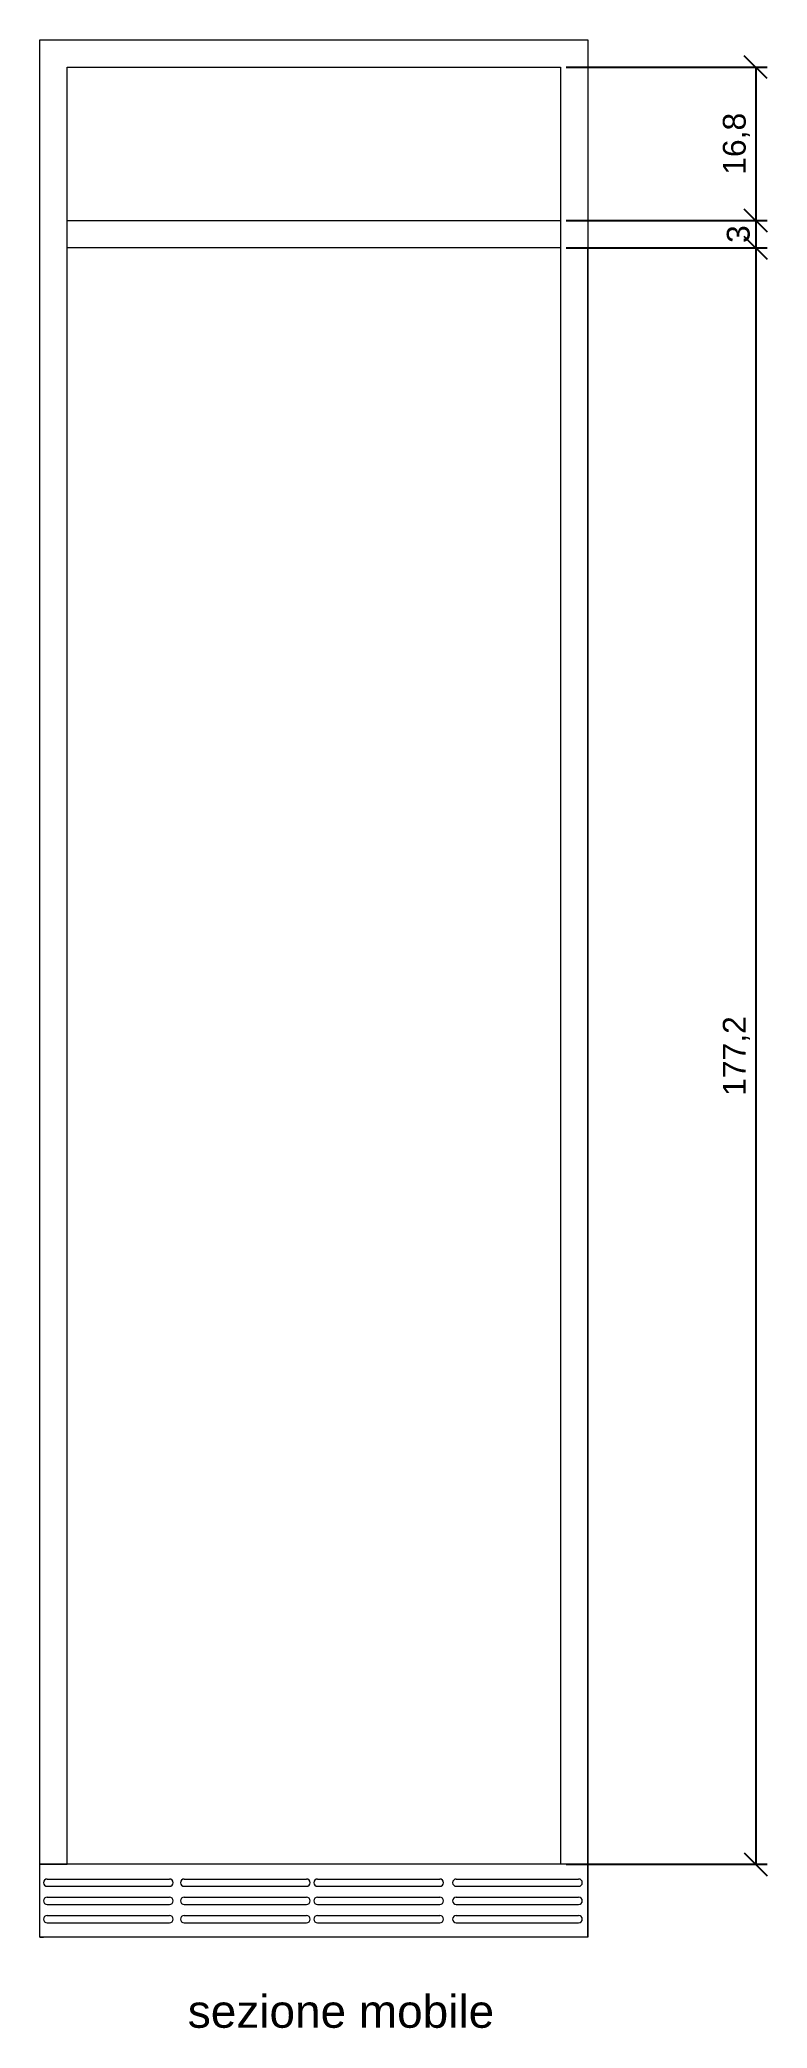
# Model space of a CAD drawing. Header units: millimetres. Extents: x 3165 to 4318, y 1418 to 1774.
# Drawn here: x 4238.8 to 4318.5, y 1430.7 to 1648.7 of the extents above; entities that cross this region are included whole.
import ezdxf

# ---------------------------------------------------------------- set-up
doc = ezdxf.new("R2010")
doc.units = ezdxf.units.MM
for name, color, linetype, lineweight in [('L_OGGETTI', 7, 'Continuous', 20), ('L_PIANTA PROSP', 7, 'Continuous', 20), ('L_QUOTE', 7, 'Continuous', 0)]:
    doc.layers.add(name, color=color, linetype=linetype, lineweight=lineweight)
doc.styles.get("Standard").update_dxf_attribs({"font": 'arial.ttf'})
doc.dimstyles.new('ISO-25', dxfattribs={"dimtxt": 2.5, "dimasz": 2.5, "dimexe": 1.25, "dimexo": 0.625, "dimtad": 1, "dimtxsty": 'Standard', "dimcen": 2.5, "dimadec": 0, "dimazin": 0, "dimtfac": 1, "dimtmove": 0, "dimatfit": 3, "dimfxl": 1, "dimarcsym": 0})

msp = doc.modelspace()

# ---------------------------------------------------------------- texts
at = {"layer": 'L_QUOTE', "insert": (4255.035, 1434.359), "char_height": 3.6, "attachment_point": 1}
msp.add_mtext_dynamic_manual_height_columns('sezione mobile', width=133.45277, gutter_width=12.5, heights=[16.418], dxfattribs=at)

# ---------------------------------------------------------------- blocks, each defined once
blk = doc.blocks.new('_Oblique')
at = {"color": 0, "linetype": 'ByBlock', "lineweight": -2}
blk.add_line((-0.5, -0.5), (0.5, 0.5), dxfattribs=at)
blk = doc.blocks.new('*D17')
at = {"layer": 'Defpoints', "color": 0, "transparency": 16777216}
for p in [(4295.83, 1625.88), (4295.83, 1448.68), (4317.22, 1448.68)]:
    blk.add_point(p, dxfattribs=at)
at = {"layer": 'L_QUOTE', "color": 0, "lineweight": -2, "transparency": 16777216}
for p, q in [((4296.46, 1625.88), (4318.47, 1625.88)), ((4317.22, 1625.88), (4317.22, 1448.68)), ((4296.46, 1448.68), (4318.47, 1448.68))]:
    blk.add_line(p, q, dxfattribs=at)
at = {"layer": 'L_QUOTE', "color": 0, "lineweight": -2, "transparency": 16777216, "xscale": 2.5, "yscale": 2.5, "zscale": 2.5}
for p, rotation in [((4317.22, 1625.88), 90), ((4317.22, 1448.68), 270)]:
    blk.add_blockref('_Oblique', p, dxfattribs=dict(at, rotation=rotation))
at = {"layer": 'L_QUOTE', "color": 0, "transparency": 16777216, "insert": (4315.1, 1537.28), "char_height": 2.5, "attachment_point": 5, "rotation": 90}
blk.add_mtext('177,2', dxfattribs=at)
blk = doc.blocks.new('*D18')
at = {"layer": 'Defpoints', "color": 0, "transparency": 16777216}
for p in [(4295.83, 1628.88), (4295.83, 1625.88), (4317.22, 1625.88)]:
    blk.add_point(p, dxfattribs=at)
at = {"layer": 'L_QUOTE', "color": 0, "lineweight": -2, "transparency": 16777216}
for p, q in [((4296.46, 1628.88), (4318.47, 1628.88)), ((4317.22, 1628.88), (4317.22, 1625.88)), ((4296.46, 1625.88), (4318.47, 1625.88))]:
    blk.add_line(p, q, dxfattribs=at)
at = {"layer": 'L_QUOTE', "color": 0, "lineweight": -2, "transparency": 16777216, "xscale": 2.5, "yscale": 2.5, "zscale": 2.5}
for p, rotation in [((4317.22, 1628.88), 90), ((4317.22, 1625.88), 270)]:
    blk.add_blockref('_Oblique', p, dxfattribs=dict(at, rotation=rotation))
at = {"layer": 'L_QUOTE', "color": 0, "transparency": 16777216, "insert": (4315.32, 1627.38), "char_height": 2.5, "attachment_point": 5, "rotation": 90}
blk.add_mtext('3', dxfattribs=at)
blk = doc.blocks.new('*D19')
at = {"layer": 'Defpoints', "color": 0, "transparency": 16777216}
for p in [(4295.83, 1645.68), (4295.83, 1628.88), (4317.22, 1628.88)]:
    blk.add_point(p, dxfattribs=at)
at = {"layer": 'L_QUOTE', "color": 0, "lineweight": -2, "transparency": 16777216}
for p, q in [((4296.46, 1645.68), (4318.47, 1645.68)), ((4317.22, 1645.68), (4317.22, 1628.88)), ((4296.46, 1628.88), (4318.47, 1628.88))]:
    blk.add_line(p, q, dxfattribs=at)
at = {"layer": 'L_QUOTE', "color": 0, "lineweight": -2, "transparency": 16777216, "xscale": 2.5, "yscale": 2.5, "zscale": 2.5}
for p, rotation in [((4317.22, 1645.68), 90), ((4317.22, 1628.88), 270)]:
    blk.add_blockref('_Oblique', p, dxfattribs=dict(at, rotation=rotation))
at = {"layer": 'L_QUOTE', "color": 0, "transparency": 16777216, "insert": (4315.1, 1637.28), "char_height": 2.5, "attachment_point": 5, "rotation": 90}
blk.add_mtext('16,8', dxfattribs=at)

# ---------------------------------------------------------------- dimensions: what is measured, and where the dimension line sits
at = {"layer": 'L_QUOTE'}
for base, p1, p2, picture, middle in [((4317.223, 1628.884), (4295.831, 1645.684), (4295.831, 1628.884), '*D19', (4315.095, 1637.284)), ((4317.223, 1625.884), (4295.831, 1628.884), (4295.831, 1625.884), '*D18', (4315.32, 1627.384)), ((4317.223, 1448.684), (4295.831, 1625.884), (4295.831, 1448.684), '*D17', (4315.095, 1537.284))]:
    dim = msp.add_linear_dim(base=base, p1=p1, p2=p2, angle=90, dimstyle='ISO-25', override={"dimblk1": 'Oblique', "dimblk2": 'Oblique', "dimsah": 1}, dxfattribs=at)
    dim.commit()
    dim.dimension.update_dxf_attribs({"geometry": picture, "text_midpoint": middle})

# ---------------------------------------------------------------- linework, layer by layer
at = {"layer": 'L_OGGETTI'}
for p, q in [((4238.831, 1648.684), (4298.831, 1648.684)), ((4238.831, 1440.684), (4238.831, 1648.684)), ((4298.831, 1648.684), (4298.831, 1440.684)), ((4241.831, 1448.684), (4241.831, 1645.684)), ((4241.831, 1645.684), (4295.831, 1645.684)), ((4295.831, 1645.684), (4295.831, 1448.684)), ((4241.831, 1628.884), (4295.831, 1628.884)), ((4295.831, 1625.884), (4241.831, 1625.884)), ((4298.831, 1448.684), (4298.831, 1625.884)), ((4298.831, 1440.684), (4298.831, 1448.684)), ((4239.63, 1447.065), (4253.03, 1447.065)), ((4239.63, 1446.265), (4253.03, 1446.265)), ((4254.63, 1447.065), (4268.03, 1447.065)), ((4254.63, 1446.265), (4268.03, 1446.265)), ((4269.23, 1447.065), (4282.63, 1447.065)), ((4269.23, 1446.265), (4282.63, 1446.265)), ((4284.43, 1447.065), (4297.83, 1447.065)), ((4284.43, 1446.265), (4297.83, 1446.265)), ((4239.63, 1445.065), (4253.03, 1445.065)), ((4239.63, 1444.265), (4253.03, 1444.265)), ((4239.63, 1443.065), (4253.03, 1443.065)), ((4254.63, 1445.065), (4268.03, 1445.065)), ((4254.63, 1444.265), (4268.03, 1444.265)), ((4254.63, 1443.065), (4268.03, 1443.065)), ((4269.23, 1445.065), (4282.63, 1445.065)), ((4269.23, 1444.265), (4282.63, 1444.265)), ((4269.23, 1443.065), (4282.63, 1443.065)), ((4284.43, 1445.065), (4297.83, 1445.065)), ((4284.43, 1444.265), (4297.83, 1444.265)), ((4284.43, 1443.065), (4297.83, 1443.065)), ((4239.63, 1442.265), (4253.03, 1442.265)), ((4254.63, 1442.265), (4268.03, 1442.265)), ((4269.23, 1442.265), (4282.63, 1442.265)), ((4284.43, 1442.265), (4297.83, 1442.265)), ((4298.831, 1440.684), (4238.831, 1440.684)), ((4298.831, 1440.684), (4238.831, 1440.684)), ((4238.831, 1440.684), (4239.231, 1440.684))]:
    msp.add_line(p, q, dxfattribs=at)
for centre, start, end in [((4239.63, 1446.665), 90, 270), ((4253.03, 1446.665), 270, 90), ((4254.63, 1446.665), 90, 270), ((4268.03, 1446.665), 270, 90), ((4269.23, 1446.665), 90, 270), ((4282.63, 1446.665), 270, 90), ((4284.43, 1446.665), 90, 270), ((4297.83, 1446.665), 270, 90), ((4239.63, 1444.665), 90, 270), ((4239.63, 1442.665), 90, 270), ((4253.03, 1444.665), 270, 90), ((4253.03, 1442.665), 270, 90), ((4254.63, 1444.665), 90, 270), ((4254.63, 1442.665), 90, 270), ((4268.03, 1444.665), 270, 90), ((4268.03, 1442.665), 270, 90), ((4269.23, 1444.665), 90, 270), ((4269.23, 1442.665), 90, 270), ((4282.63, 1444.665), 270, 90), ((4282.63, 1442.665), 270, 90), ((4284.43, 1444.665), 90, 270), ((4284.43, 1442.665), 90, 270), ((4297.83, 1444.665), 270, 90), ((4297.83, 1442.665), 270, 90)]:
    msp.add_arc(centre, 0.4, start, end, dxfattribs=at)
at = {"layer": 'L_PIANTA PROSP'}
msp.add_line((4298.831, 1448.684), (4238.831, 1448.684), dxfattribs=at)
at = {"layer": 'L_QUOTE'}
for p, q in [((4238.831, 1625.884), (4238.831, 1628.884)), ((4238.831, 1448.684), (4241.831, 1448.684))]:
    msp.add_line(p, q, dxfattribs=at)

msp.set_redraw_order([(e.dxf.handle, doc.entitydb.next_handle()) for e in msp.query("TEXT MTEXT ATTDEF DIMENSION ARC_DIMENSION")])  # texts and dimensions are drawn at this point

doc.saveas('drawing.dxf')
